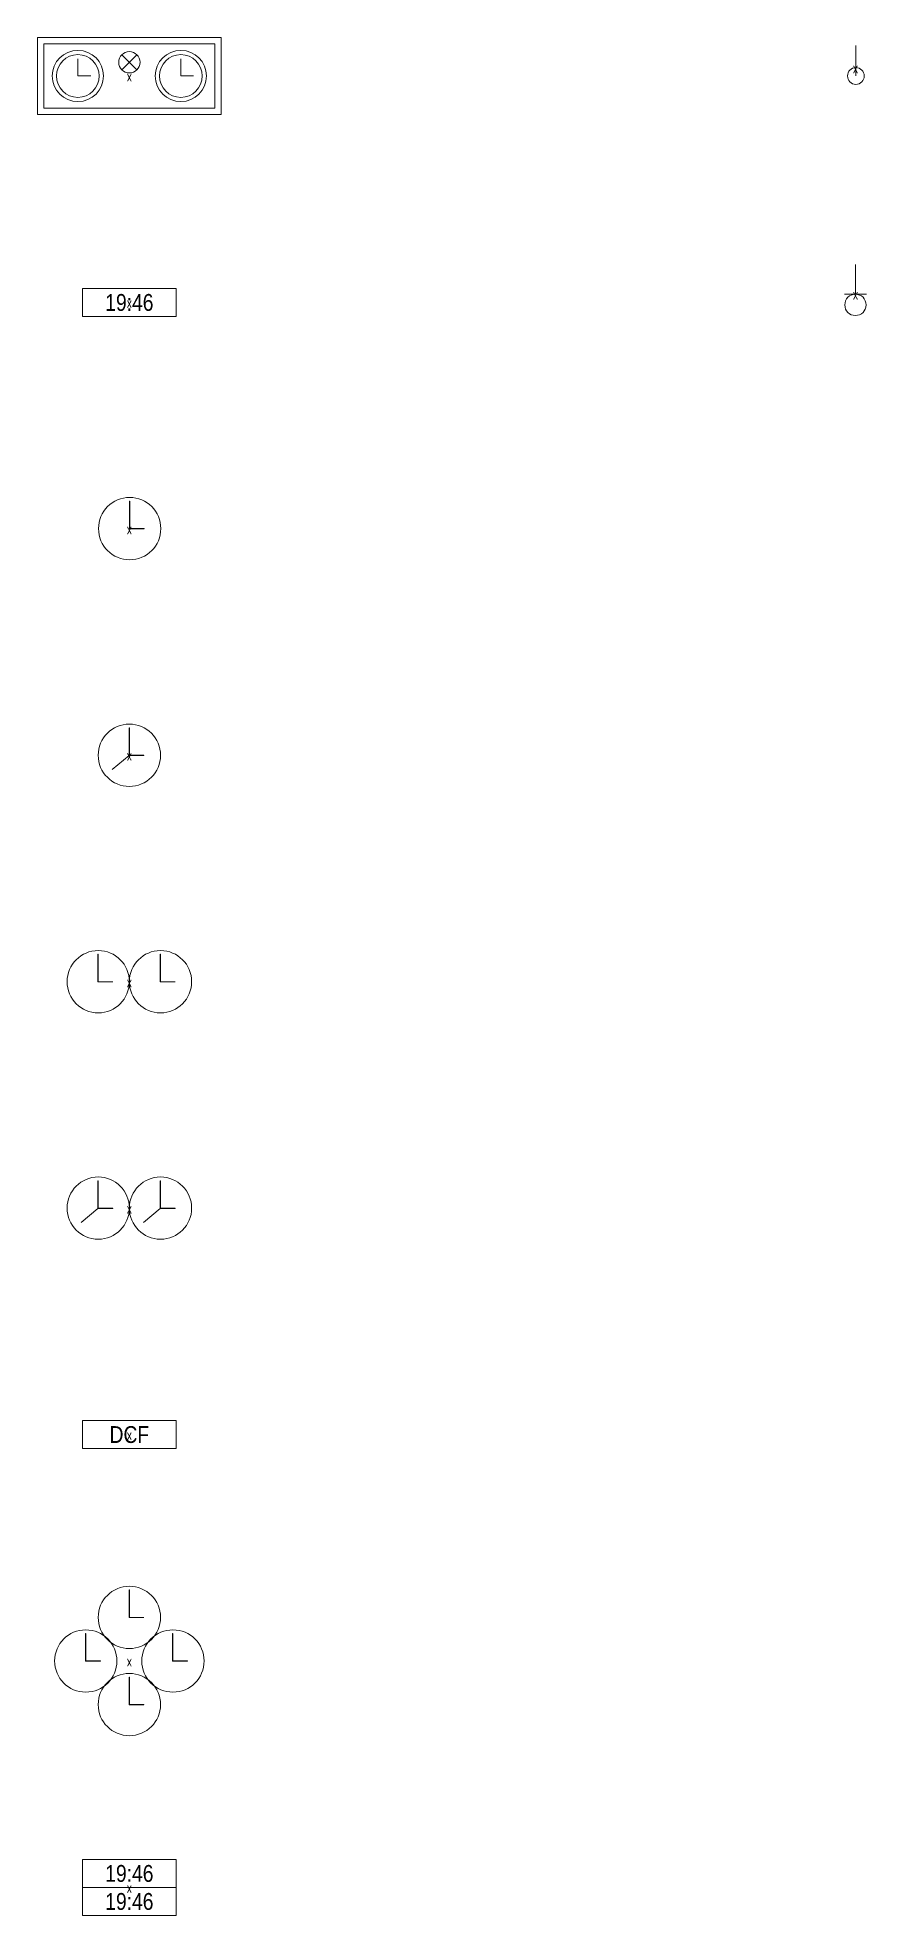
# Model space of a CAD drawing. Header units: metres. Extents: x -162 to 83385, y -62392 to -1971.
# Drawn here: x 78811 to 82536, y -30400 to -21958 of the extents above; entities that cross this region are included whole.
import ezdxf
from ezdxf.enums import TextEntityAlignment as Align

# ---------------------------------------------------------------- set-up
doc = ezdxf.new("R2010")
doc.units = ezdxf.units.M
doc.header["$LTSCALE"] = 0.5
for name, color, linetype, lineweight in [('ELIN_Attribut_01_Produkt_ID', 7, 'Continuous', 0), ('ELIN_Attribut_02_Stromkreis', 7, 'Continuous', 0), ('ELIN_Attribut_03_Verteilerbereich', 7, 'Continuous', 0), ('ELIN_Attribut_04_Montagehoehe', 7, 'Continuous', 0), ('ELIN_Attribut_05_Montageart', 7, 'Continuous', 0), ('ELIN_Attribut_06_Tuernummer', 7, 'Continuous', 0), ('ELIN_Attribut_07_Bemerkung', 7, 'Continuous', 0), ('ELIN_Attribut_08_Adresse', 7, 'Continuous', 0), ('ELIN_Attribut_10_AKZ1', 7, 'Continuous', 0), ('ELIN_Attribut_11_AKZ2', 7, 'Continuous', 0), ('ELIN_Attribut_12_Sonstiges1', 7, 'Continuous', 0), ('ELIN_Attribut_13_Sonstiges2', 7, 'Continuous', 0), ('ELIN_Attribut_14_Bauteil', 7, 'Continuous', 0), ('ELIN_Attribut_15_Ebene', 7, 'Continuous', 0), ('ELIN_Attribut_16_Raumnummer', 7, 'Continuous', 0), ('ELIN_Attribut_17_Raumname', 7, 'Continuous', 0), ('ELIN_Attribut_18_Montageabschnitt', 7, 'Continuous', 0), ('ELIN_Attribut_Basispunkt', 2, 'Continuous', 0), ('ELIN_Attribute_GEMOS', 11, 'Continuous', 0), ('ELIN_SWS_WA_Auslass', 7, 'Continuous', 0), ('ELIN_SWS_WA_Leerrohr', 7, 'Continuous', 0), ('ELIN_SWS_WA_Uhren', 7, 'Continuous', 0)]:
    doc.layers.add(name, color=color, linetype=linetype, lineweight=lineweight)
doc.layers.get('0').off()
doc.styles.add('ARIAL_N', font='ARIALN.TTF')
doc.styles.add('ELIN_Attribute', font='isocp.shx', dxfattribs={"width": 0.8})

# ---------------------------------------------------------------- blocks, each defined once
blk = doc.blocks.new('ELIN_SWS_HAUPTUHR_ZENTRALE')
at = {"color": 0}
for p, q in [((-412.6, 172.8), (-412.6, -172.8)), ((-412.6, 172.8), (412.6, 172.8)), ((412.6, 172.8), (412.6, -172.8)), ((-383.8, 144), (-383.8, -144)), ((-383.8, 144), (383.8, 144)), ((-33.9, 27.8), (33.9, 95.7)), ((33.9, 27.8), (-33.9, 95.7)), ((383.8, 144), (383.8, -144)), ((-231.4, 0), (-231.4, 76.8)), ((231.4, 0), (231.4, 76.8)), ((-231.4, 0), (-173.8, 0)), ((231.4, 0), (289, 0)), ((383.8, -144), (-383.8, -144)), ((412.6, -172.8), (-412.6, -172.8))]:
    blk.add_line(p, q, dxfattribs=at)
for centre, radius in [((-231.4, 0), 115.2), ((-231.4, 0), 96), ((0, 61.7), 48), ((231.4, 0), 115.2), ((231.4, 0), 96)]:
    blk.add_circle(centre, radius, dxfattribs=at)
at = {"layer": 'ELIN_Attribut_01_Produkt_ID', "style": 'ELIN_Attribute', "width": 0.8, "flags": 8}
blk.add_attdef('01_PRODUKT_ID', text='', height=150, dxfattribs=at).set_placement((0, -251.3, 0), align=Align.TOP_CENTER)
at = {"layer": 'ELIN_Attribut_02_Stromkreis', "style": 'ELIN_Attribute', "width": 0.8, "flags": 8}
blk.add_attdef('02_STROMKREIS', text='', height=150, dxfattribs=at).set_placement((0, 241.1, 0), align=Align.CENTER)
at = {"layer": 'ELIN_Attribut_03_Verteilerbereich', "style": 'ELIN_Attribute', "width": 0.8, "flags": 8}
blk.add_attdef('03_VERTEILERBEREICH', (198.4, -672.7, 0), '', height=125, dxfattribs=at)
at = {"layer": 'ELIN_Attribut_04_Montagehoehe', "style": 'ELIN_Attribute', "width": 0.8, "flags": 8}
blk.add_attdef('04_MONTAGEHOEHE', text='', height=125, dxfattribs=at).set_placement((-524.2, -54.7, 0), align=Align.RIGHT)
at = {"layer": 'ELIN_Attribut_05_Montageart', "style": 'ELIN_Attribute', "width": 0.8, "flags": 8}
blk.add_attdef('05_MONTAGEART', (541, -54.7, 0), '', height=125, dxfattribs=at)
at = {"layer": 'ELIN_Attribut_06_Tuernummer', "style": 'ELIN_Attribute', "width": 0.8, "flags": 8}
blk.add_attdef('06_TUERNUMMER', text='', height=125, dxfattribs=at).set_placement((-524.6, -254.7, 0), align=Align.RIGHT)
at = {"layer": 'ELIN_Attribut_07_Bemerkung', "style": 'ELIN_Attribute', "width": 0.8, "flags": 8}
blk.add_attdef('07_BEMERKUNG', (198.4, -844.5, 0), '', height=125, dxfattribs=at)
at = {"layer": 'ELIN_Attribut_08_Adresse', "style": 'ELIN_Attribute', "width": 0.8, "flags": 8}
blk.add_attdef('08_ADRESSE', (198.4, -1100.6, 0), '', height=125, dxfattribs=at)
at = {"layer": 'ELIN_Attribut_10_AKZ1', "style": 'ELIN_Attribute', "width": 0.8, "flags": 8}
blk.add_attdef('10_AKZ1', (195.8, -1466.6, 0), '', height=125, dxfattribs=at)
at = {"layer": 'ELIN_Attribut_11_AKZ2', "style": 'ELIN_Attribute', "width": 0.8, "flags": 8}
blk.add_attdef('11_AKZ2', (195.8, -1622.9, 0), '', height=125, dxfattribs=at)
at = {"layer": 'ELIN_Attribut_12_Sonstiges1', "style": 'ELIN_Attribute', "width": 0.8, "flags": 8}
blk.add_attdef('12_SONSTIGES1', (198.4, -2000.7, 0), '', height=125, dxfattribs=at)
at = {"layer": 'ELIN_Attribut_13_Sonstiges2', "style": 'ELIN_Attribute', "width": 0.8, "flags": 8}
blk.add_attdef('13_SONSTIGES2', (198.4, -2151.6, 0), '', height=125, dxfattribs=at)
at = {"layer": 'ELIN_Attribut_14_Bauteil', "style": 'ELIN_Attribute', "width": 0.8, "flags": 8}
blk.add_attdef('14_BAUTEIL', (198.4, -2971.1, 0), '', height=125, dxfattribs=at)
at = {"layer": 'ELIN_Attribut_15_Ebene', "style": 'ELIN_Attribute', "width": 0.8, "flags": 8}
blk.add_attdef('15_EBENE', (198.4, -3118.3, 0), '', height=125, dxfattribs=at)
at = {"layer": 'ELIN_Attribut_16_Raumnummer', "style": 'ELIN_Attribute', "width": 0.8, "flags": 8}
blk.add_attdef('16_RAUMNUMMER', (198.4, -3312.6, 0), '', height=125, dxfattribs=at)
at = {"layer": 'ELIN_Attribut_17_Raumname', "style": 'ELIN_Attribute', "width": 0.8, "flags": 8}
blk.add_attdef('17_RAUMNAME', (198.4, -3469.1, 0), '', height=125, dxfattribs=at)
at = {"layer": 'ELIN_Attribut_18_Montageabschnitt', "style": 'ELIN_Attribute', "width": 0.8, "flags": 8}
blk.add_attdef('18_MONTAGEABSCHNITT', (198.4, -3670.1, 0), '', height=125, dxfattribs=at)
at = {"layer": 'ELIN_Attribut_Basispunkt', "style": 'ELIN_Attribute', "width": 0.8, "flags": 8}
blk.add_attdef('Basispunkt', text='', height=50, dxfattribs=at).set_placement((0, 0), align=Align.MIDDLE)
at = {"layer": 'ELIN_Attribute_GEMOS', "style": 'ELIN_Attribute', "width": 0.6, "flags": 8}
for tag, p in [('G01_PRO02ID', (1761.2, 183.6)), ('G02_BEZEICHNUNG', (1761.2, -14.6, 0)), ('G03_DESCRIPTION', (1761.2, -204.4, 0)), ('G04_GEMOS-SYMBOL', (1764.5, -404.4, 0)), ('G05_GEMOS-TYP', (1764.5, -604.4, 0)), ('G06_ORTSKENNUNG', (1761.2, -804.4, 0)), ('G08_FREI1', (1761.2, -1004.4, 0)), ('G08_FREI2', (1761.2, -1204.4, 0))]:
    blk.add_attdef(tag, p, '', height=125, dxfattribs=at)
blk = doc.blocks.new('ELIN_SWS_DIGITALUHR')
at = {"color": 0}
for p, q in [((210, 63), (-210, 63)), ((-210, 63), (-210, -63)), ((210, -63), (210, 63)), ((-210, -63), (210, -63))]:
    blk.add_line(p, q, dxfattribs=at)
at = {"color": 0, "style": 'ARIAL_N'}
blk.add_text('19:46', height=75.6, dxfattribs=at).set_placement((0, 0), align=Align.MIDDLE)
at = {"layer": 'ELIN_Attribut_01_Produkt_ID', "style": 'ELIN_Attribute', "width": 0.8, "flags": 8}
blk.add_attdef('01_PRODUKT_ID', text='', height=150, dxfattribs=at).set_placement((0, -169.5, 0), align=Align.TOP_CENTER)
at = {"layer": 'ELIN_Attribut_02_Stromkreis', "style": 'ELIN_Attribute', "width": 0.8, "flags": 8}
blk.add_attdef('02_STROMKREIS', text='', height=150, dxfattribs=at).set_placement((0, 150, 0), align=Align.CENTER)
at = {"layer": 'ELIN_Attribut_03_Verteilerbereich', "style": 'ELIN_Attribute', "width": 0.8, "flags": 8}
blk.add_attdef('03_VERTEILERBEREICH', (198.4, -672.7, 0), '', height=125, dxfattribs=at)
at = {"layer": 'ELIN_Attribut_04_Montagehoehe', "style": 'ELIN_Attribute', "width": 0.8, "flags": 8}
blk.add_attdef('04_MONTAGEHOEHE', text='', height=125, dxfattribs=at).set_placement((-424.5, -54.7, 0), align=Align.RIGHT)
at = {"layer": 'ELIN_Attribut_05_Montageart', "style": 'ELIN_Attribute', "width": 0.8, "flags": 8}
blk.add_attdef('05_MONTAGEART', (400.3, -54.7, 0), '', height=125, dxfattribs=at)
at = {"layer": 'ELIN_Attribut_06_Tuernummer', "style": 'ELIN_Attribute', "width": 0.8, "flags": 8}
blk.add_attdef('06_TUERNUMMER', text='', height=125, dxfattribs=at).set_placement((-424.9, -254.7, 0), align=Align.RIGHT)
at = {"layer": 'ELIN_Attribut_07_Bemerkung', "style": 'ELIN_Attribute', "width": 0.8, "flags": 8}
blk.add_attdef('07_BEMERKUNG', (198.4, -844.5, 0), '', height=125, dxfattribs=at)
at = {"layer": 'ELIN_Attribut_08_Adresse', "style": 'ELIN_Attribute', "width": 0.8, "flags": 8}
blk.add_attdef('08_ADRESSE', (198.4, -1100.6, 0), '', height=125, dxfattribs=at)
at = {"layer": 'ELIN_Attribut_10_AKZ1', "style": 'ELIN_Attribute', "width": 0.8, "flags": 8}
blk.add_attdef('10_AKZ1', (195.8, -1466.6, 0), '', height=125, dxfattribs=at)
at = {"layer": 'ELIN_Attribut_11_AKZ2', "style": 'ELIN_Attribute', "width": 0.8, "flags": 8}
blk.add_attdef('11_AKZ2', (195.8, -1622.9, 0), '', height=125, dxfattribs=at)
at = {"layer": 'ELIN_Attribut_12_Sonstiges1', "style": 'ELIN_Attribute', "width": 0.8, "flags": 8}
blk.add_attdef('12_SONSTIGES1', (198.4, -2000.7, 0), '', height=125, dxfattribs=at)
at = {"layer": 'ELIN_Attribut_13_Sonstiges2', "style": 'ELIN_Attribute', "width": 0.8, "flags": 8}
blk.add_attdef('13_SONSTIGES2', (198.4, -2151.6, 0), '', height=125, dxfattribs=at)
at = {"layer": 'ELIN_Attribut_14_Bauteil', "style": 'ELIN_Attribute', "width": 0.8, "flags": 8}
blk.add_attdef('14_BAUTEIL', (198.4, -2971.1, 0), '', height=125, dxfattribs=at)
at = {"layer": 'ELIN_Attribut_15_Ebene', "style": 'ELIN_Attribute', "width": 0.8, "flags": 8}
blk.add_attdef('15_EBENE', (198.4, -3118.3, 0), '', height=125, dxfattribs=at)
at = {"layer": 'ELIN_Attribut_16_Raumnummer', "style": 'ELIN_Attribute', "width": 0.8, "flags": 8}
blk.add_attdef('16_RAUMNUMMER', (198.4, -3312.6, 0), '', height=125, dxfattribs=at)
at = {"layer": 'ELIN_Attribut_17_Raumname', "style": 'ELIN_Attribute', "width": 0.8, "flags": 8}
blk.add_attdef('17_RAUMNAME', (198.4, -3469.1, 0), '', height=125, dxfattribs=at)
at = {"layer": 'ELIN_Attribut_18_Montageabschnitt', "style": 'ELIN_Attribute', "width": 0.8, "flags": 8}
blk.add_attdef('18_MONTAGEABSCHNITT', (198.4, -3670.1, 0), '', height=125, dxfattribs=at)
at = {"layer": 'ELIN_Attribut_Basispunkt', "style": 'ELIN_Attribute', "width": 0.8, "flags": 8}
blk.add_attdef('Basispunkt', text='', height=50, dxfattribs=at).set_placement((0, 0), align=Align.MIDDLE)
at = {"layer": 'ELIN_Attribute_GEMOS', "style": 'ELIN_Attribute', "width": 0.6, "flags": 8}
for tag, p in [('G01_PRO02ID', (1620.5, 183.6)), ('G02_BEZEICHNUNG', (1620.5, -14.6, 0)), ('G03_DESCRIPTION', (1620.5, -204.4, 0)), ('G04_GEMOS-SYMBOL', (1623.8, -404.4, 0)), ('G05_GEMOS-TYP', (1623.8, -604.4, 0)), ('G06_ORTSKENNUNG', (1620.5, -804.4, 0)), ('G08_FREI1', (1620.5, -1004.4, 0)), ('G08_FREI2', (1620.5, -1204.4, 0))]:
    blk.add_attdef(tag, p, '', height=125, dxfattribs=at)
blk = doc.blocks.new('ELIN_SWS_ANALOGUHR')
blk.add_hatch(color=0).paths.add_polyline_path([(1.4, 124.2), (1.4, 1), (67.2, 1), (67.2, 0), (0, 0), (0, 124.2)])
at = {"color": 0}
for p, q in [((0, 124.2), (1.4, 124.2)), ((0, 0), (0, 124.2)), ((1.4, 124.2), (1.4, 1)), ((67.2, 0), (0, 0)), ((1.4, 1), (67.2, 1)), ((67.2, 1), (67.2, 0))]:
    blk.add_line(p, q, dxfattribs=at)
blk.add_circle((1.4, 1), 140, dxfattribs=at)
at = {"layer": 'ELIN_Attribut_01_Produkt_ID', "style": 'ELIN_Attribute', "width": 0.8, "flags": 8}
blk.add_attdef('01_PRODUKT_ID', text='', height=150, dxfattribs=at).set_placement((0, -221.8, 0), align=Align.TOP_CENTER)
at = {"layer": 'ELIN_Attribut_02_Stromkreis', "style": 'ELIN_Attribute', "width": 0.8, "flags": 8}
blk.add_attdef('02_STROMKREIS', text='', height=150, dxfattribs=at).set_placement((0, 199.9, 0), align=Align.CENTER)
at = {"layer": 'ELIN_Attribut_03_Verteilerbereich', "style": 'ELIN_Attribute', "width": 0.8, "flags": 8}
blk.add_attdef('03_VERTEILERBEREICH', (198.4, -672.7, 0), '', height=125, dxfattribs=at)
at = {"layer": 'ELIN_Attribut_04_Montagehoehe', "style": 'ELIN_Attribute', "width": 0.8, "flags": 8}
blk.add_attdef('04_MONTAGEHOEHE', text='', height=125, dxfattribs=at).set_placement((-424.5, -54.7, 0), align=Align.RIGHT)
at = {"layer": 'ELIN_Attribut_05_Montageart', "style": 'ELIN_Attribute', "width": 0.8, "flags": 8}
blk.add_attdef('05_MONTAGEART', (400.3, -54.7, 0), '', height=125, dxfattribs=at)
at = {"layer": 'ELIN_Attribut_06_Tuernummer', "style": 'ELIN_Attribute', "width": 0.8, "flags": 8}
blk.add_attdef('06_TUERNUMMER', text='', height=125, dxfattribs=at).set_placement((-424.9, -254.7, 0), align=Align.RIGHT)
at = {"layer": 'ELIN_Attribut_07_Bemerkung', "style": 'ELIN_Attribute', "width": 0.8, "flags": 8}
blk.add_attdef('07_BEMERKUNG', (198.4, -844.5, 0), '', height=125, dxfattribs=at)
at = {"layer": 'ELIN_Attribut_08_Adresse', "style": 'ELIN_Attribute', "width": 0.8, "flags": 8}
blk.add_attdef('08_ADRESSE', (198.4, -1100.6, 0), '', height=125, dxfattribs=at)
at = {"layer": 'ELIN_Attribut_10_AKZ1', "style": 'ELIN_Attribute', "width": 0.8, "flags": 8}
blk.add_attdef('10_AKZ1', (195.8, -1466.6, 0), '', height=125, dxfattribs=at)
at = {"layer": 'ELIN_Attribut_11_AKZ2', "style": 'ELIN_Attribute', "width": 0.8, "flags": 8}
blk.add_attdef('11_AKZ2', (195.8, -1622.9, 0), '', height=125, dxfattribs=at)
at = {"layer": 'ELIN_Attribut_12_Sonstiges1', "style": 'ELIN_Attribute', "width": 0.8, "flags": 8}
blk.add_attdef('12_SONSTIGES1', (198.4, -2000.7, 0), '', height=125, dxfattribs=at)
at = {"layer": 'ELIN_Attribut_13_Sonstiges2', "style": 'ELIN_Attribute', "width": 0.8, "flags": 8}
blk.add_attdef('13_SONSTIGES2', (198.4, -2151.6, 0), '', height=125, dxfattribs=at)
at = {"layer": 'ELIN_Attribut_14_Bauteil', "style": 'ELIN_Attribute', "width": 0.8, "flags": 8}
blk.add_attdef('14_BAUTEIL', (198.4, -2971.1, 0), '', height=125, dxfattribs=at)
at = {"layer": 'ELIN_Attribut_15_Ebene', "style": 'ELIN_Attribute', "width": 0.8, "flags": 8}
blk.add_attdef('15_EBENE', (198.4, -3118.3, 0), '', height=125, dxfattribs=at)
at = {"layer": 'ELIN_Attribut_16_Raumnummer', "style": 'ELIN_Attribute', "width": 0.8, "flags": 8}
blk.add_attdef('16_RAUMNUMMER', (198.4, -3312.6, 0), '', height=125, dxfattribs=at)
at = {"layer": 'ELIN_Attribut_17_Raumname', "style": 'ELIN_Attribute', "width": 0.8, "flags": 8}
blk.add_attdef('17_RAUMNAME', (198.4, -3469.1, 0), '', height=125, dxfattribs=at)
at = {"layer": 'ELIN_Attribut_18_Montageabschnitt', "style": 'ELIN_Attribute', "width": 0.8, "flags": 8}
blk.add_attdef('18_MONTAGEABSCHNITT', (198.4, -3670.1, 0), '', height=125, dxfattribs=at)
at = {"layer": 'ELIN_Attribut_Basispunkt', "style": 'ELIN_Attribute', "width": 0.8, "flags": 8}
blk.add_attdef('Basispunkt', text='', height=50, dxfattribs=at).set_placement((0, 0), align=Align.MIDDLE)
at = {"layer": 'ELIN_Attribute_GEMOS', "style": 'ELIN_Attribute', "width": 0.6, "flags": 8}
for tag, p in [('G01_PRO02ID', (1620.5, 183.6)), ('G02_BEZEICHNUNG', (1620.5, -14.6, 0)), ('G03_DESCRIPTION', (1620.5, -204.4, 0)), ('G04_GEMOS-SYMBOL', (1623.8, -404.4, 0)), ('G05_GEMOS-TYP', (1623.8, -604.4, 0)), ('G06_ORTSKENNUNG', (1620.5, -804.4, 0)), ('G08_FREI1', (1620.5, -1004.4, 0)), ('G08_FREI2', (1620.5, -1204.4, 0))]:
    blk.add_attdef(tag, p, '', height=125, dxfattribs=at)
blk = doc.blocks.new('ELIN_SWS_ANALOGUHR_SEK')
blk.add_hatch(color=0).paths.add_polyline_path([(65.8, -1), (-1.4, -1), (-1.4, 123.2), (0, 123.2), (0, 0), (65.8, 0)])
at = {"color": 0}
for p, q in [((-1.4, 123.2), (0, 123.2)), ((-1.4, -1), (-1.4, 123.2)), ((0, 123.2), (0, 0)), ((0, 0), (65.8, 0)), ((65.8, 0), (65.8, -1)), ((-1.4, -1), (-76.6, -64.1)), ((65.8, -1), (-1.4, -1))]:
    blk.add_line(p, q, dxfattribs=at)
blk.add_circle((0, 0), 140, dxfattribs=at)
at = {"layer": 'ELIN_Attribut_01_Produkt_ID', "style": 'ELIN_Attribute', "width": 0.8, "flags": 8}
blk.add_attdef('01_PRODUKT_ID', text='', height=150, dxfattribs=at).set_placement((0, -169.5, 0), align=Align.TOP_CENTER)
at = {"layer": 'ELIN_Attribut_02_Stromkreis', "style": 'ELIN_Attribute', "width": 0.8, "flags": 8}
blk.add_attdef('02_STROMKREIS', text='', height=150, dxfattribs=at).set_placement((0, 188.3, 0), align=Align.CENTER)
at = {"layer": 'ELIN_Attribut_03_Verteilerbereich', "style": 'ELIN_Attribute', "width": 0.8, "flags": 8}
blk.add_attdef('03_VERTEILERBEREICH', (198.4, -672.7, 0), '', height=125, dxfattribs=at)
at = {"layer": 'ELIN_Attribut_04_Montagehoehe', "style": 'ELIN_Attribute', "width": 0.8, "flags": 8}
blk.add_attdef('04_MONTAGEHOEHE', text='', height=125, dxfattribs=at).set_placement((-424.5, -54.7, 0), align=Align.RIGHT)
at = {"layer": 'ELIN_Attribut_05_Montageart', "style": 'ELIN_Attribute', "width": 0.8, "flags": 8}
blk.add_attdef('05_MONTAGEART', (400.3, -54.7, 0), '', height=125, dxfattribs=at)
at = {"layer": 'ELIN_Attribut_06_Tuernummer', "style": 'ELIN_Attribute', "width": 0.8, "flags": 8}
blk.add_attdef('06_TUERNUMMER', text='', height=125, dxfattribs=at).set_placement((-424.9, -254.7, 0), align=Align.RIGHT)
at = {"layer": 'ELIN_Attribut_07_Bemerkung', "style": 'ELIN_Attribute', "width": 0.8, "flags": 8}
blk.add_attdef('07_BEMERKUNG', (198.4, -844.5, 0), '', height=125, dxfattribs=at)
at = {"layer": 'ELIN_Attribut_08_Adresse', "style": 'ELIN_Attribute', "width": 0.8, "flags": 8}
blk.add_attdef('08_ADRESSE', (198.4, -1100.6, 0), '', height=125, dxfattribs=at)
at = {"layer": 'ELIN_Attribut_10_AKZ1', "style": 'ELIN_Attribute', "width": 0.8, "flags": 8}
blk.add_attdef('10_AKZ1', (195.8, -1466.6, 0), '', height=125, dxfattribs=at)
at = {"layer": 'ELIN_Attribut_11_AKZ2', "style": 'ELIN_Attribute', "width": 0.8, "flags": 8}
blk.add_attdef('11_AKZ2', (195.8, -1622.9, 0), '', height=125, dxfattribs=at)
at = {"layer": 'ELIN_Attribut_12_Sonstiges1', "style": 'ELIN_Attribute', "width": 0.8, "flags": 8}
blk.add_attdef('12_SONSTIGES1', (198.4, -2000.7, 0), '', height=125, dxfattribs=at)
at = {"layer": 'ELIN_Attribut_13_Sonstiges2', "style": 'ELIN_Attribute', "width": 0.8, "flags": 8}
blk.add_attdef('13_SONSTIGES2', (198.4, -2151.6, 0), '', height=125, dxfattribs=at)
at = {"layer": 'ELIN_Attribut_14_Bauteil', "style": 'ELIN_Attribute', "width": 0.8, "flags": 8}
blk.add_attdef('14_BAUTEIL', (198.4, -2971.1, 0), '', height=125, dxfattribs=at)
at = {"layer": 'ELIN_Attribut_15_Ebene', "style": 'ELIN_Attribute', "width": 0.8, "flags": 8}
blk.add_attdef('15_EBENE', (198.4, -3118.3, 0), '', height=125, dxfattribs=at)
at = {"layer": 'ELIN_Attribut_16_Raumnummer', "style": 'ELIN_Attribute', "width": 0.8, "flags": 8}
blk.add_attdef('16_RAUMNUMMER', (198.4, -3312.6, 0), '', height=125, dxfattribs=at)
at = {"layer": 'ELIN_Attribut_17_Raumname', "style": 'ELIN_Attribute', "width": 0.8, "flags": 8}
blk.add_attdef('17_RAUMNAME', (198.4, -3469.1, 0), '', height=125, dxfattribs=at)
at = {"layer": 'ELIN_Attribut_18_Montageabschnitt', "style": 'ELIN_Attribute', "width": 0.8, "flags": 8}
blk.add_attdef('18_MONTAGEABSCHNITT', (198.4, -3670.1, 0), '', height=125, dxfattribs=at)
at = {"layer": 'ELIN_Attribut_Basispunkt', "style": 'ELIN_Attribute', "width": 0.8, "flags": 8}
blk.add_attdef('Basispunkt', text='', height=50, dxfattribs=at).set_placement((0, 0), align=Align.MIDDLE)
at = {"layer": 'ELIN_Attribute_GEMOS', "style": 'ELIN_Attribute', "width": 0.6, "flags": 8}
for tag, p in [('G01_PRO02ID', (1620.5, 183.6)), ('G02_BEZEICHNUNG', (1620.5, -14.6, 0)), ('G03_DESCRIPTION', (1620.5, -204.4, 0)), ('G04_GEMOS-SYMBOL', (1623.8, -404.4, 0)), ('G05_GEMOS-TYP', (1623.8, -604.4, 0)), ('G06_ORTSKENNUNG', (1620.5, -804.4, 0)), ('G08_FREI1', (1620.5, -1004.4, 0)), ('G08_FREI2', (1620.5, -1204.4, 0))]:
    blk.add_attdef(tag, p, '', height=125, dxfattribs=at)
blk = doc.blocks.new('ELIN_SWS_ANALOGUHR_DOPPELS')
h = blk.add_hatch(color=0)
h.paths.add_polyline_path([(-141.4, -1), (-141.4, 123.2), (-140, 123.2), (-140, 0), (-74.2, 0), (-74.2, -1)])
h.paths.add_polyline_path([(205.8, -1), (138.6, -1), (138.6, 123.2), (140, 123.2), (140, 0), (205.8, 0)])
at = {"color": 0}
for p, q in [((-141.4, 123.2), (-140, 123.2)), ((-141.4, -1), (-141.4, 123.2)), ((-140, 123.2), (-140, 0)), ((138.6, 123.2), (140, 123.2)), ((138.6, -1), (138.6, 123.2)), ((140, 123.2), (140, 0)), ((-140, 0), (-74.2, 0)), ((-74.2, 0), (-74.2, -1)), ((140, 0), (205.8, 0)), ((205.8, 0), (205.8, -1)), ((-74.2, -1), (-141.4, -1)), ((205.8, -1), (138.6, -1))]:
    blk.add_line(p, q, dxfattribs=at)
for centre in [(-140, 0), (140, 0)]:
    blk.add_circle(centre, 140, dxfattribs=at)
at = {"layer": 'ELIN_Attribut_01_Produkt_ID', "style": 'ELIN_Attribute', "width": 0.8, "flags": 8}
blk.add_attdef('01_PRODUKT_ID', text='', height=150, dxfattribs=at).set_placement((0, -169.5, 0), align=Align.TOP_CENTER)
at = {"layer": 'ELIN_Attribut_02_Stromkreis', "style": 'ELIN_Attribute', "width": 0.8, "flags": 8}
blk.add_attdef('02_STROMKREIS', text='', height=150, dxfattribs=at).set_placement((0, 179.8, 0), align=Align.CENTER)
at = {"layer": 'ELIN_Attribut_03_Verteilerbereich', "style": 'ELIN_Attribute', "width": 0.8, "flags": 8}
blk.add_attdef('03_VERTEILERBEREICH', (198.4, -672.7, 0), '', height=125, dxfattribs=at)
at = {"layer": 'ELIN_Attribut_04_Montagehoehe', "style": 'ELIN_Attribute', "width": 0.8, "flags": 8}
blk.add_attdef('04_MONTAGEHOEHE', text='', height=125, dxfattribs=at).set_placement((-424.5, -54.7, 0), align=Align.RIGHT)
at = {"layer": 'ELIN_Attribut_05_Montageart', "style": 'ELIN_Attribute', "width": 0.8, "flags": 8}
blk.add_attdef('05_MONTAGEART', (400.3, -54.7, 0), '', height=125, dxfattribs=at)
at = {"layer": 'ELIN_Attribut_06_Tuernummer', "style": 'ELIN_Attribute', "width": 0.8, "flags": 8}
blk.add_attdef('06_TUERNUMMER', text='', height=125, dxfattribs=at).set_placement((-424.9, -254.7, 0), align=Align.RIGHT)
at = {"layer": 'ELIN_Attribut_07_Bemerkung', "style": 'ELIN_Attribute', "width": 0.8, "flags": 8}
blk.add_attdef('07_BEMERKUNG', (198.4, -844.5, 0), '', height=125, dxfattribs=at)
at = {"layer": 'ELIN_Attribut_08_Adresse', "style": 'ELIN_Attribute', "width": 0.8, "flags": 8}
blk.add_attdef('08_ADRESSE', (198.4, -1100.6, 0), '', height=125, dxfattribs=at)
at = {"layer": 'ELIN_Attribut_10_AKZ1', "style": 'ELIN_Attribute', "width": 0.8, "flags": 8}
blk.add_attdef('10_AKZ1', (195.8, -1466.6, 0), '', height=125, dxfattribs=at)
at = {"layer": 'ELIN_Attribut_11_AKZ2', "style": 'ELIN_Attribute', "width": 0.8, "flags": 8}
blk.add_attdef('11_AKZ2', (195.8, -1622.9, 0), '', height=125, dxfattribs=at)
at = {"layer": 'ELIN_Attribut_12_Sonstiges1', "style": 'ELIN_Attribute', "width": 0.8, "flags": 8}
blk.add_attdef('12_SONSTIGES1', (198.4, -2000.7, 0), '', height=125, dxfattribs=at)
at = {"layer": 'ELIN_Attribut_13_Sonstiges2', "style": 'ELIN_Attribute', "width": 0.8, "flags": 8}
blk.add_attdef('13_SONSTIGES2', (198.4, -2151.6, 0), '', height=125, dxfattribs=at)
at = {"layer": 'ELIN_Attribut_14_Bauteil', "style": 'ELIN_Attribute', "width": 0.8, "flags": 8}
blk.add_attdef('14_BAUTEIL', (198.4, -2971.1, 0), '', height=125, dxfattribs=at)
at = {"layer": 'ELIN_Attribut_15_Ebene', "style": 'ELIN_Attribute', "width": 0.8, "flags": 8}
blk.add_attdef('15_EBENE', (198.4, -3118.3, 0), '', height=125, dxfattribs=at)
at = {"layer": 'ELIN_Attribut_16_Raumnummer', "style": 'ELIN_Attribute', "width": 0.8, "flags": 8}
blk.add_attdef('16_RAUMNUMMER', (198.4, -3312.6, 0), '', height=125, dxfattribs=at)
at = {"layer": 'ELIN_Attribut_17_Raumname', "style": 'ELIN_Attribute', "width": 0.8, "flags": 8}
blk.add_attdef('17_RAUMNAME', (198.4, -3469.1, 0), '', height=125, dxfattribs=at)
at = {"layer": 'ELIN_Attribut_18_Montageabschnitt', "style": 'ELIN_Attribute', "width": 0.8, "flags": 8}
blk.add_attdef('18_MONTAGEABSCHNITT', (198.4, -3670.1, 0), '', height=125, dxfattribs=at)
at = {"layer": 'ELIN_Attribut_Basispunkt', "style": 'ELIN_Attribute', "width": 0.8, "flags": 8}
blk.add_attdef('Basispunkt', text='', height=50, dxfattribs=at).set_placement((0, 0), align=Align.MIDDLE)
at = {"layer": 'ELIN_Attribute_GEMOS', "style": 'ELIN_Attribute', "width": 0.6, "flags": 8}
for tag, p in [('G01_PRO02ID', (1620.5, 183.6)), ('G02_BEZEICHNUNG', (1620.5, -14.6, 0)), ('G03_DESCRIPTION', (1620.5, -204.4, 0)), ('G04_GEMOS-SYMBOL', (1623.8, -404.4, 0)), ('G05_GEMOS-TYP', (1623.8, -604.4, 0)), ('G06_ORTSKENNUNG', (1620.5, -804.4, 0)), ('G08_FREI1', (1620.5, -1004.4, 0)), ('G08_FREI2', (1620.5, -1204.4, 0))]:
    blk.add_attdef(tag, p, '', height=125, dxfattribs=at)
blk = doc.blocks.new('ELIN_SWS_ANALOGUHR_SEK_DOPPELS')
at = {"color": 0}
for p, q in [((-141.4, 123.2), (-140, 123.2)), ((-141.4, -1), (-141.4, 123.2)), ((-140, 123.2), (-140, 0)), ((138.6, 123.2), (140, 123.2)), ((138.6, -1), (138.6, 123.2)), ((140, 123.2), (140, 0)), ((-140, 0), (-74.2, 0)), ((-74.2, 0), (-74.2, -1)), ((140, 0), (205.8, 0)), ((205.8, 0), (205.8, -1)), ((-141.4, -1), (-216.6, -64.1)), ((-74.2, -1), (-141.4, -1)), ((138.6, -1), (63.4, -64.1)), ((205.8, -1), (138.6, -1))]:
    blk.add_line(p, q, dxfattribs=at)
for centre in [(-140, 0), (140, 0)]:
    blk.add_circle(centre, 140, dxfattribs=at)
at = {"layer": 'ELIN_Attribut_01_Produkt_ID', "style": 'ELIN_Attribute', "width": 0.8, "flags": 8}
blk.add_attdef('01_PRODUKT_ID', text='', height=150, dxfattribs=at).set_placement((0, -169.5, 0), align=Align.TOP_CENTER)
at = {"layer": 'ELIN_Attribut_02_Stromkreis', "style": 'ELIN_Attribute', "width": 0.8, "flags": 8}
blk.add_attdef('02_STROMKREIS', text='', height=150, dxfattribs=at).set_placement((0, 188.7, 0), align=Align.CENTER)
at = {"layer": 'ELIN_Attribut_03_Verteilerbereich', "style": 'ELIN_Attribute', "width": 0.8, "flags": 8}
blk.add_attdef('03_VERTEILERBEREICH', (198.4, -672.7, 0), '', height=125, dxfattribs=at)
at = {"layer": 'ELIN_Attribut_04_Montagehoehe', "style": 'ELIN_Attribute', "width": 0.8, "flags": 8}
blk.add_attdef('04_MONTAGEHOEHE', text='', height=125, dxfattribs=at).set_placement((-424.5, -54.7, 0), align=Align.RIGHT)
at = {"layer": 'ELIN_Attribut_05_Montageart', "style": 'ELIN_Attribute', "width": 0.8, "flags": 8}
blk.add_attdef('05_MONTAGEART', (400.3, -54.7, 0), '', height=125, dxfattribs=at)
at = {"layer": 'ELIN_Attribut_06_Tuernummer', "style": 'ELIN_Attribute', "width": 0.8, "flags": 8}
blk.add_attdef('06_TUERNUMMER', text='', height=125, dxfattribs=at).set_placement((-424.9, -254.7, 0), align=Align.RIGHT)
at = {"layer": 'ELIN_Attribut_07_Bemerkung', "style": 'ELIN_Attribute', "width": 0.8, "flags": 8}
blk.add_attdef('07_BEMERKUNG', (198.4, -844.5, 0), '', height=125, dxfattribs=at)
at = {"layer": 'ELIN_Attribut_08_Adresse', "style": 'ELIN_Attribute', "width": 0.8, "flags": 8}
blk.add_attdef('08_ADRESSE', (198.4, -1100.6, 0), '', height=125, dxfattribs=at)
at = {"layer": 'ELIN_Attribut_10_AKZ1', "style": 'ELIN_Attribute', "width": 0.8, "flags": 8}
blk.add_attdef('10_AKZ1', (195.8, -1466.6, 0), '', height=125, dxfattribs=at)
at = {"layer": 'ELIN_Attribut_11_AKZ2', "style": 'ELIN_Attribute', "width": 0.8, "flags": 8}
blk.add_attdef('11_AKZ2', (195.8, -1622.9, 0), '', height=125, dxfattribs=at)
at = {"layer": 'ELIN_Attribut_12_Sonstiges1', "style": 'ELIN_Attribute', "width": 0.8, "flags": 8}
blk.add_attdef('12_SONSTIGES1', (198.4, -2000.7, 0), '', height=125, dxfattribs=at)
at = {"layer": 'ELIN_Attribut_13_Sonstiges2', "style": 'ELIN_Attribute', "width": 0.8, "flags": 8}
blk.add_attdef('13_SONSTIGES2', (198.4, -2151.6, 0), '', height=125, dxfattribs=at)
at = {"layer": 'ELIN_Attribut_14_Bauteil', "style": 'ELIN_Attribute', "width": 0.8, "flags": 8}
blk.add_attdef('14_BAUTEIL', (198.4, -2971.1, 0), '', height=125, dxfattribs=at)
at = {"layer": 'ELIN_Attribut_15_Ebene', "style": 'ELIN_Attribute', "width": 0.8, "flags": 8}
blk.add_attdef('15_EBENE', (198.4, -3118.3, 0), '', height=125, dxfattribs=at)
at = {"layer": 'ELIN_Attribut_16_Raumnummer', "style": 'ELIN_Attribute', "width": 0.8, "flags": 8}
blk.add_attdef('16_RAUMNUMMER', (198.4, -3312.6, 0), '', height=125, dxfattribs=at)
at = {"layer": 'ELIN_Attribut_17_Raumname', "style": 'ELIN_Attribute', "width": 0.8, "flags": 8}
blk.add_attdef('17_RAUMNAME', (198.4, -3469.1, 0), '', height=125, dxfattribs=at)
at = {"layer": 'ELIN_Attribut_18_Montageabschnitt', "style": 'ELIN_Attribute', "width": 0.8, "flags": 8}
blk.add_attdef('18_MONTAGEABSCHNITT', (198.4, -3670.1, 0), '', height=125, dxfattribs=at)
at = {"layer": 'ELIN_Attribut_Basispunkt', "style": 'ELIN_Attribute', "width": 0.8, "flags": 8}
blk.add_attdef('Basispunkt', text='', height=50, dxfattribs=at).set_placement((0, 0), align=Align.MIDDLE)
at = {"layer": 'ELIN_Attribute_GEMOS', "style": 'ELIN_Attribute', "width": 0.6, "flags": 8}
for tag, p in [('G01_PRO02ID', (1620.5, 183.6)), ('G02_BEZEICHNUNG', (1620.5, -14.6, 0)), ('G03_DESCRIPTION', (1620.5, -204.4, 0)), ('G04_GEMOS-SYMBOL', (1623.8, -404.4, 0)), ('G05_GEMOS-TYP', (1623.8, -604.4, 0)), ('G06_ORTSKENNUNG', (1620.5, -804.4, 0)), ('G08_FREI1', (1620.5, -1004.4, 0)), ('G08_FREI2', (1620.5, -1204.4, 0))]:
    blk.add_attdef(tag, p, '', height=125, dxfattribs=at)
blk = doc.blocks.new('ELIN_SWS_DCF_EMPFAENGER')
at = {"color": 0}
for p, q in [((210, 63), (-210, 63)), ((-210, 63), (-210, -63)), ((210, -63), (210, 63)), ((-210, -63), (210, -63))]:
    blk.add_line(p, q, dxfattribs=at)
at = {"color": 0, "style": 'ARIAL_N'}
blk.add_text('DCF', height=75.6, dxfattribs=at).set_placement((0, 0), align=Align.MIDDLE)
at = {"layer": 'ELIN_Attribut_01_Produkt_ID', "style": 'ELIN_Attribute', "width": 0.8, "flags": 8}
blk.add_attdef('01_PRODUKT_ID', text='', height=150, dxfattribs=at).set_placement((0, -169.5, 0), align=Align.TOP_CENTER)
at = {"layer": 'ELIN_Attribut_02_Stromkreis', "style": 'ELIN_Attribute', "width": 0.8, "flags": 8}
blk.add_attdef('02_STROMKREIS', text='', height=150, dxfattribs=at).set_placement((0, 150, 0), align=Align.CENTER)
at = {"layer": 'ELIN_Attribut_03_Verteilerbereich', "style": 'ELIN_Attribute', "width": 0.8, "flags": 8}
blk.add_attdef('03_VERTEILERBEREICH', (198.4, -672.7, 0), '', height=125, dxfattribs=at)
at = {"layer": 'ELIN_Attribut_04_Montagehoehe', "style": 'ELIN_Attribute', "width": 0.8, "flags": 8}
blk.add_attdef('04_MONTAGEHOEHE', text='', height=125, dxfattribs=at).set_placement((-424.5, -54.7, 0), align=Align.RIGHT)
at = {"layer": 'ELIN_Attribut_05_Montageart', "style": 'ELIN_Attribute', "width": 0.8, "flags": 8}
blk.add_attdef('05_MONTAGEART', (400.3, -54.7, 0), '', height=125, dxfattribs=at)
at = {"layer": 'ELIN_Attribut_06_Tuernummer', "style": 'ELIN_Attribute', "width": 0.8, "flags": 8}
blk.add_attdef('06_TUERNUMMER', text='', height=125, dxfattribs=at).set_placement((-424.9, -254.7, 0), align=Align.RIGHT)
at = {"layer": 'ELIN_Attribut_07_Bemerkung', "style": 'ELIN_Attribute', "width": 0.8, "flags": 8}
blk.add_attdef('07_BEMERKUNG', (198.4, -844.5, 0), '', height=125, dxfattribs=at)
at = {"layer": 'ELIN_Attribut_08_Adresse', "style": 'ELIN_Attribute', "width": 0.8, "flags": 8}
blk.add_attdef('08_ADRESSE', (198.4, -1100.6, 0), '', height=125, dxfattribs=at)
at = {"layer": 'ELIN_Attribut_10_AKZ1', "style": 'ELIN_Attribute', "width": 0.8, "flags": 8}
blk.add_attdef('10_AKZ1', (195.8, -1466.6, 0), '', height=125, dxfattribs=at)
at = {"layer": 'ELIN_Attribut_11_AKZ2', "style": 'ELIN_Attribute', "width": 0.8, "flags": 8}
blk.add_attdef('11_AKZ2', (195.8, -1622.9, 0), '', height=125, dxfattribs=at)
at = {"layer": 'ELIN_Attribut_12_Sonstiges1', "style": 'ELIN_Attribute', "width": 0.8, "flags": 8}
blk.add_attdef('12_SONSTIGES1', (198.4, -2000.7, 0), '', height=125, dxfattribs=at)
at = {"layer": 'ELIN_Attribut_13_Sonstiges2', "style": 'ELIN_Attribute', "width": 0.8, "flags": 8}
blk.add_attdef('13_SONSTIGES2', (198.4, -2151.6, 0), '', height=125, dxfattribs=at)
at = {"layer": 'ELIN_Attribut_14_Bauteil', "style": 'ELIN_Attribute', "width": 0.8, "flags": 8}
blk.add_attdef('14_BAUTEIL', (198.4, -2971.1, 0), '', height=125, dxfattribs=at)
at = {"layer": 'ELIN_Attribut_15_Ebene', "style": 'ELIN_Attribute', "width": 0.8, "flags": 8}
blk.add_attdef('15_EBENE', (198.4, -3118.3, 0), '', height=125, dxfattribs=at)
at = {"layer": 'ELIN_Attribut_16_Raumnummer', "style": 'ELIN_Attribute', "width": 0.8, "flags": 8}
blk.add_attdef('16_RAUMNUMMER', (198.4, -3312.6, 0), '', height=125, dxfattribs=at)
at = {"layer": 'ELIN_Attribut_17_Raumname', "style": 'ELIN_Attribute', "width": 0.8, "flags": 8}
blk.add_attdef('17_RAUMNAME', (198.4, -3469.1, 0), '', height=125, dxfattribs=at)
at = {"layer": 'ELIN_Attribut_18_Montageabschnitt', "style": 'ELIN_Attribute', "width": 0.8, "flags": 8}
blk.add_attdef('18_MONTAGEABSCHNITT', (198.4, -3670.1, 0), '', height=125, dxfattribs=at)
at = {"layer": 'ELIN_Attribut_Basispunkt', "style": 'ELIN_Attribute', "width": 0.8, "flags": 8}
blk.add_attdef('Basispunkt', text='', height=50, dxfattribs=at).set_placement((0, 0), align=Align.MIDDLE)
at = {"layer": 'ELIN_Attribute_GEMOS', "style": 'ELIN_Attribute', "width": 0.6, "flags": 8}
for tag, p in [('G01_PRO02ID', (1620.5, 183.6)), ('G02_BEZEICHNUNG', (1620.5, -14.6, 0)), ('G03_DESCRIPTION', (1620.5, -204.4, 0)), ('G04_GEMOS-SYMBOL', (1623.8, -404.4, 0)), ('G05_GEMOS-TYP', (1623.8, -604.4, 0)), ('G06_ORTSKENNUNG', (1620.5, -804.4, 0)), ('G08_FREI1', (1620.5, -1004.4, 0)), ('G08_FREI2', (1620.5, -1204.4, 0))]:
    blk.add_attdef(tag, p, '', height=125, dxfattribs=at)
blk = doc.blocks.new('ELIN_SWS_SAEULENUHR')
h = blk.add_hatch(color=0)
h.paths.add_polyline_path([(-1.4, 195), (-1.4, 319.2), (0, 319.2), (0, 196), (65.8, 196), (65.8, 195)])
h.paths.add_polyline_path([(194.6, -1), (194.6, 123.2), (196, 123.2), (196, 0), (261.8, 0), (261.8, -1)])
h.paths.add_polyline_path([(-1.4, -197), (-1.4, -72.8), (0, -72.8), (0, -196), (65.8, -196), (65.8, -197)])
h.paths.add_polyline_path([(-197.4, -1), (-197.4, 123.2), (-196, 123.2), (-196, 0), (-130.2, 0), (-130.2, -1)])
at = {"color": 0}
for p, q in [((-1.4, 319.2), (0, 319.2)), ((-1.4, 195), (-1.4, 319.2)), ((0, 319.2), (0, 196)), ((65.8, 195), (-1.4, 195)), ((0, 196), (65.8, 196)), ((65.8, 196), (65.8, 195)), ((-197.4, 123.2), (-196, 123.2)), ((-197.4, -1), (-197.4, 123.2)), ((-196, 123.2), (-196, 0)), ((194.6, 123.2), (196, 123.2)), ((194.6, -1), (194.6, 123.2)), ((196, 123.2), (196, 0)), ((-196, 0), (-130.2, 0)), ((-130.2, 0), (-130.2, -1)), ((196, 0), (261.8, 0)), ((261.8, 0), (261.8, -1)), ((-130.2, -1), (-197.4, -1)), ((-1.4, -72.8), (0, -72.8)), ((-1.4, -197), (-1.4, -72.8)), ((0, -72.8), (0, -196)), ((261.8, -1), (194.6, -1)), ((65.8, -197), (-1.4, -197)), ((0, -196), (65.8, -196)), ((65.8, -196), (65.8, -197))]:
    blk.add_line(p, q, dxfattribs=at)
for centre in [(0, 196), (-196, 0), (196, 0), (0, -196)]:
    blk.add_circle(centre, 140, dxfattribs=at)
at = {"layer": 'ELIN_Attribut_01_Produkt_ID', "style": 'ELIN_Attribute', "width": 0.8, "flags": 8}
blk.add_attdef('01_PRODUKT_ID', text='', height=150, dxfattribs=at).set_placement((0, -419.6, 0), align=Align.TOP_CENTER)
at = {"layer": 'ELIN_Attribut_02_Stromkreis', "style": 'ELIN_Attribute', "width": 0.8, "flags": 8}
blk.add_attdef('02_STROMKREIS', text='', height=150, dxfattribs=at).set_placement((0, 413.1, 0), align=Align.CENTER)
at = {"layer": 'ELIN_Attribut_03_Verteilerbereich', "style": 'ELIN_Attribute', "width": 0.8, "flags": 8}
blk.add_attdef('03_VERTEILERBEREICH', (198.4, -922.8, 0), '', height=125, dxfattribs=at)
at = {"layer": 'ELIN_Attribut_04_Montagehoehe', "style": 'ELIN_Attribute', "width": 0.8, "flags": 8}
blk.add_attdef('04_MONTAGEHOEHE', text='', height=125, dxfattribs=at).set_placement((-424.5, -54.7, 0), align=Align.RIGHT)
at = {"layer": 'ELIN_Attribut_05_Montageart', "style": 'ELIN_Attribute', "width": 0.8, "flags": 8}
blk.add_attdef('05_MONTAGEART', (400.3, -54.7, 0), '', height=125, dxfattribs=at)
at = {"layer": 'ELIN_Attribut_06_Tuernummer', "style": 'ELIN_Attribute', "width": 0.8, "flags": 8}
blk.add_attdef('06_TUERNUMMER', text='', height=125, dxfattribs=at).set_placement((-424.9, -254.7, 0), align=Align.RIGHT)
at = {"layer": 'ELIN_Attribut_07_Bemerkung', "style": 'ELIN_Attribute', "width": 0.8, "flags": 8}
blk.add_attdef('07_BEMERKUNG', (198.4, -1094.7, 0), '', height=125, dxfattribs=at)
at = {"layer": 'ELIN_Attribut_08_Adresse', "style": 'ELIN_Attribute', "width": 0.8, "flags": 8}
blk.add_attdef('08_ADRESSE', (198.4, -1350.7, 0), '', height=125, dxfattribs=at)
at = {"layer": 'ELIN_Attribut_10_AKZ1', "style": 'ELIN_Attribute', "width": 0.8, "flags": 8}
blk.add_attdef('10_AKZ1', (195.8, -1716.8, 0), '', height=125, dxfattribs=at)
at = {"layer": 'ELIN_Attribut_11_AKZ2', "style": 'ELIN_Attribute', "width": 0.8, "flags": 8}
blk.add_attdef('11_AKZ2', (195.8, -1873.1, 0), '', height=125, dxfattribs=at)
at = {"layer": 'ELIN_Attribut_12_Sonstiges1', "style": 'ELIN_Attribute', "width": 0.8, "flags": 8}
blk.add_attdef('12_SONSTIGES1', (198.4, -2250.8, 0), '', height=125, dxfattribs=at)
at = {"layer": 'ELIN_Attribut_13_Sonstiges2', "style": 'ELIN_Attribute', "width": 0.8, "flags": 8}
blk.add_attdef('13_SONSTIGES2', (198.4, -2401.7, 0), '', height=125, dxfattribs=at)
at = {"layer": 'ELIN_Attribut_14_Bauteil', "style": 'ELIN_Attribute', "width": 0.8, "flags": 8}
blk.add_attdef('14_BAUTEIL', (198.4, -3221.2, 0), '', height=125, dxfattribs=at)
at = {"layer": 'ELIN_Attribut_15_Ebene', "style": 'ELIN_Attribute', "width": 0.8, "flags": 8}
blk.add_attdef('15_EBENE', (198.4, -3368.4, 0), '', height=125, dxfattribs=at)
at = {"layer": 'ELIN_Attribut_16_Raumnummer', "style": 'ELIN_Attribute', "width": 0.8, "flags": 8}
blk.add_attdef('16_RAUMNUMMER', (198.4, -3562.7, 0), '', height=125, dxfattribs=at)
at = {"layer": 'ELIN_Attribut_17_Raumname', "style": 'ELIN_Attribute', "width": 0.8, "flags": 8}
blk.add_attdef('17_RAUMNAME', (198.4, -3719.2, 0), '', height=125, dxfattribs=at)
at = {"layer": 'ELIN_Attribut_18_Montageabschnitt', "style": 'ELIN_Attribute', "width": 0.8, "flags": 8}
blk.add_attdef('18_MONTAGEABSCHNITT', (198.4, -3920.2, 0), '', height=125, dxfattribs=at)
at = {"layer": 'ELIN_Attribut_Basispunkt', "style": 'ELIN_Attribute', "width": 0.8, "flags": 8}
blk.add_attdef('Basispunkt', text='', height=50, dxfattribs=at).set_placement((0, 0), align=Align.MIDDLE)
at = {"layer": 'ELIN_Attribute_GEMOS', "style": 'ELIN_Attribute', "width": 0.6, "flags": 8}
for tag, p in [('G01_PRO02ID', (1620.5, 183.6)), ('G02_BEZEICHNUNG', (1620.5, -14.6, 0)), ('G03_DESCRIPTION', (1620.5, -204.4, 0)), ('G04_GEMOS-SYMBOL', (1623.8, -404.4, 0)), ('G05_GEMOS-TYP', (1623.8, -604.4, 0)), ('G06_ORTSKENNUNG', (1620.5, -804.4, 0)), ('G08_FREI1', (1620.5, -1004.4, 0)), ('G08_FREI2', (1620.5, -1204.4, 0))]:
    blk.add_attdef(tag, p, '', height=125, dxfattribs=at)
blk = doc.blocks.new('ELIN_SWS_DIGITALUHR_DOPPELS')
at = {"color": 0}
for p, q in [((210, 126), (-210, 126)), ((-210, 126), (-210, 0)), ((210, 0), (210, 126)), ((210, 0), (-210, 0)), ((-210, 0), (-210, -126)), ((-210, 0), (210, 0)), ((210, -126), (210, 0)), ((-210, -126), (210, -126))]:
    blk.add_line(p, q, dxfattribs=at)
at = {"color": 0, "style": 'ARIAL_N'}
for p in [(0, 63), (0, -63)]:
    blk.add_text('19:46', height=75.6, dxfattribs=at).set_placement(p, align=Align.MIDDLE)
at = {"layer": 'ELIN_Attribut_01_Produkt_ID', "style": 'ELIN_Attribute', "width": 0.8, "flags": 8}
blk.add_attdef('01_PRODUKT_ID', text='', height=150, dxfattribs=at).set_placement((0, -169.5, 0), align=Align.TOP_CENTER)
at = {"layer": 'ELIN_Attribut_02_Stromkreis', "style": 'ELIN_Attribute', "width": 0.8, "flags": 8}
blk.add_attdef('02_STROMKREIS', text='', height=150, dxfattribs=at).set_placement((0, 196.3, 0), align=Align.CENTER)
at = {"layer": 'ELIN_Attribut_03_Verteilerbereich', "style": 'ELIN_Attribute', "width": 0.8, "flags": 8}
blk.add_attdef('03_VERTEILERBEREICH', (198.4, -672.7, 0), '', height=125, dxfattribs=at)
at = {"layer": 'ELIN_Attribut_04_Montagehoehe', "style": 'ELIN_Attribute', "width": 0.8, "flags": 8}
blk.add_attdef('04_MONTAGEHOEHE', text='', height=125, dxfattribs=at).set_placement((-424.5, -54.7, 0), align=Align.RIGHT)
at = {"layer": 'ELIN_Attribut_05_Montageart', "style": 'ELIN_Attribute', "width": 0.8, "flags": 8}
blk.add_attdef('05_MONTAGEART', (400.3, -54.7, 0), '', height=125, dxfattribs=at)
at = {"layer": 'ELIN_Attribut_06_Tuernummer', "style": 'ELIN_Attribute', "width": 0.8, "flags": 8}
blk.add_attdef('06_TUERNUMMER', text='', height=125, dxfattribs=at).set_placement((-424.9, -254.7, 0), align=Align.RIGHT)
at = {"layer": 'ELIN_Attribut_07_Bemerkung', "style": 'ELIN_Attribute', "width": 0.8, "flags": 8}
blk.add_attdef('07_BEMERKUNG', (198.4, -844.5, 0), '', height=125, dxfattribs=at)
at = {"layer": 'ELIN_Attribut_08_Adresse', "style": 'ELIN_Attribute', "width": 0.8, "flags": 8}
blk.add_attdef('08_ADRESSE', (198.4, -1100.6, 0), '', height=125, dxfattribs=at)
at = {"layer": 'ELIN_Attribut_10_AKZ1', "style": 'ELIN_Attribute', "width": 0.8, "flags": 8}
blk.add_attdef('10_AKZ1', (195.8, -1466.6, 0), '', height=125, dxfattribs=at)
at = {"layer": 'ELIN_Attribut_11_AKZ2', "style": 'ELIN_Attribute', "width": 0.8, "flags": 8}
blk.add_attdef('11_AKZ2', (195.8, -1622.9, 0), '', height=125, dxfattribs=at)
at = {"layer": 'ELIN_Attribut_12_Sonstiges1', "style": 'ELIN_Attribute', "width": 0.8, "flags": 8}
blk.add_attdef('12_SONSTIGES1', (198.4, -2000.7, 0), '', height=125, dxfattribs=at)
at = {"layer": 'ELIN_Attribut_13_Sonstiges2', "style": 'ELIN_Attribute', "width": 0.8, "flags": 8}
blk.add_attdef('13_SONSTIGES2', (198.4, -2151.6, 0), '', height=125, dxfattribs=at)
at = {"layer": 'ELIN_Attribut_14_Bauteil', "style": 'ELIN_Attribute', "width": 0.8, "flags": 8}
blk.add_attdef('14_BAUTEIL', (198.4, -2971.1, 0), '', height=125, dxfattribs=at)
at = {"layer": 'ELIN_Attribut_15_Ebene', "style": 'ELIN_Attribute', "width": 0.8, "flags": 8}
blk.add_attdef('15_EBENE', (198.4, -3118.3, 0), '', height=125, dxfattribs=at)
at = {"layer": 'ELIN_Attribut_16_Raumnummer', "style": 'ELIN_Attribute', "width": 0.8, "flags": 8}
blk.add_attdef('16_RAUMNUMMER', (198.4, -3312.6, 0), '', height=125, dxfattribs=at)
at = {"layer": 'ELIN_Attribut_17_Raumname', "style": 'ELIN_Attribute', "width": 0.8, "flags": 8}
blk.add_attdef('17_RAUMNAME', (198.4, -3469.1, 0), '', height=125, dxfattribs=at)
at = {"layer": 'ELIN_Attribut_18_Montageabschnitt', "style": 'ELIN_Attribute', "width": 0.8, "flags": 8}
blk.add_attdef('18_MONTAGEABSCHNITT', (198.4, -3670.1, 0), '', height=125, dxfattribs=at)
at = {"layer": 'ELIN_Attribut_Basispunkt', "style": 'ELIN_Attribute', "width": 0.8, "flags": 8}
blk.add_attdef('Basispunkt', text='', height=50, dxfattribs=at).set_placement((0, 0), align=Align.MIDDLE)
at = {"layer": 'ELIN_Attribute_GEMOS', "style": 'ELIN_Attribute', "width": 0.6, "flags": 8}
for tag, p in [('G01_PRO02ID', (1620.5, 183.6)), ('G02_BEZEICHNUNG', (1620.5, -14.6, 0)), ('G03_DESCRIPTION', (1620.5, -204.4, 0)), ('G04_GEMOS-SYMBOL', (1623.8, -404.4, 0)), ('G05_GEMOS-TYP', (1623.8, -604.4, 0)), ('G06_ORTSKENNUNG', (1620.5, -804.4, 0)), ('G08_FREI1', (1620.5, -1004.4, 0)), ('G08_FREI2', (1620.5, -1204.4, 0))]:
    blk.add_attdef(tag, p, '', height=125, dxfattribs=at)
blk = doc.blocks.new('ELIN_SWS_AUSLÄSSE')
at = {"color": 0}
blk.add_line((1.8, -37.1), (1.8, 100.4), dxfattribs=at)
blk.add_circle((1.8, -37.1), 37.5, dxfattribs=at)
at = {"layer": 'ELIN_Attribut_01_Produkt_ID', "style": 'ELIN_Attribute', "width": 0.8, "flags": 8}
blk.add_attdef('01_PRODUKT_ID', text='', height=150, dxfattribs=at).set_placement((0, -169.5, 0), align=Align.TOP_CENTER)
at = {"layer": 'ELIN_Attribut_02_Stromkreis', "style": 'ELIN_Attribute', "width": 0.8, "flags": 8}
blk.add_attdef('02_STROMKREIS', text='', height=150, dxfattribs=at).set_placement((0, 150, 0), align=Align.CENTER)
at = {"layer": 'ELIN_Attribut_03_Verteilerbereich', "style": 'ELIN_Attribute', "width": 0.8, "flags": 8}
blk.add_attdef('03_VERTEILERBEREICH', (198.4, -672.7, 0), '', height=125, dxfattribs=at)
at = {"layer": 'ELIN_Attribut_04_Montagehoehe', "style": 'ELIN_Attribute', "width": 0.8, "flags": 8}
blk.add_attdef('04_MONTAGEHOEHE', text='', height=125, dxfattribs=at).set_placement((-424.5, -54.7, 0), align=Align.RIGHT)
at = {"layer": 'ELIN_Attribut_05_Montageart', "style": 'ELIN_Attribute', "width": 0.8, "flags": 8}
blk.add_attdef('05_MONTAGEART', (400.3, -54.7, 0), '', height=125, dxfattribs=at)
at = {"layer": 'ELIN_Attribut_06_Tuernummer', "style": 'ELIN_Attribute', "width": 0.8, "flags": 8}
blk.add_attdef('06_TUERNUMMER', text='', height=125, dxfattribs=at).set_placement((-424.9, -254.7, 0), align=Align.RIGHT)
at = {"layer": 'ELIN_Attribut_07_Bemerkung', "style": 'ELIN_Attribute', "width": 0.8, "flags": 8}
blk.add_attdef('07_BEMERKUNG', (198.4, -844.5, 0), '', height=125, dxfattribs=at)
at = {"layer": 'ELIN_Attribut_08_Adresse', "style": 'ELIN_Attribute', "width": 0.8, "flags": 8}
blk.add_attdef('08_ADRESSE', (198.4, -1100.6, 0), '', height=125, dxfattribs=at)
at = {"layer": 'ELIN_Attribut_10_AKZ1', "style": 'ELIN_Attribute', "width": 0.8, "flags": 8}
blk.add_attdef('10_AKZ1', (195.8, -1466.6, 0), '', height=125, dxfattribs=at)
at = {"layer": 'ELIN_Attribut_11_AKZ2', "style": 'ELIN_Attribute', "width": 0.8, "flags": 8}
blk.add_attdef('11_AKZ2', (195.8, -1622.9, 0), '', height=125, dxfattribs=at)
at = {"layer": 'ELIN_Attribut_12_Sonstiges1', "style": 'ELIN_Attribute', "width": 0.8, "flags": 8}
blk.add_attdef('12_SONSTIGES1', (198.4, -2000.7, 0), '', height=125, dxfattribs=at)
at = {"layer": 'ELIN_Attribut_13_Sonstiges2', "style": 'ELIN_Attribute', "width": 0.8, "flags": 8}
blk.add_attdef('13_SONSTIGES2', (198.4, -2151.6, 0), '', height=125, dxfattribs=at)
at = {"layer": 'ELIN_Attribut_14_Bauteil', "style": 'ELIN_Attribute', "width": 0.8, "flags": 8}
blk.add_attdef('14_BAUTEIL', (198.4, -2971.1, 0), '', height=125, dxfattribs=at)
at = {"layer": 'ELIN_Attribut_15_Ebene', "style": 'ELIN_Attribute', "width": 0.8, "flags": 8}
blk.add_attdef('15_EBENE', (198.4, -3118.3, 0), '', height=125, dxfattribs=at)
at = {"layer": 'ELIN_Attribut_16_Raumnummer', "style": 'ELIN_Attribute', "width": 0.8, "flags": 8}
blk.add_attdef('16_RAUMNUMMER', (198.4, -3312.6, 0), '', height=125, dxfattribs=at)
at = {"layer": 'ELIN_Attribut_17_Raumname', "style": 'ELIN_Attribute', "width": 0.8, "flags": 8}
blk.add_attdef('17_RAUMNAME', (198.4, -3469.1, 0), '', height=125, dxfattribs=at)
at = {"layer": 'ELIN_Attribut_18_Montageabschnitt', "style": 'ELIN_Attribute', "width": 0.8, "flags": 8}
blk.add_attdef('18_MONTAGEABSCHNITT', (198.4, -3670.1, 0), '', height=125, dxfattribs=at)
at = {"layer": 'ELIN_Attribut_Basispunkt', "style": 'ELIN_Attribute', "width": 0.8, "flags": 8}
blk.add_attdef('Basispunkt', text='', height=50, dxfattribs=at).set_placement((0, 0), align=Align.MIDDLE)
at = {"layer": 'ELIN_Attribute_GEMOS', "style": 'ELIN_Attribute', "width": 0.6, "flags": 8}
for tag, p in [('G01_PRO02ID', (1620.5, 183.6)), ('G02_BEZEICHNUNG', (1620.5, -14.6, 0)), ('G03_DESCRIPTION', (1620.5, -204.4, 0)), ('G04_GEMOS-SYMBOL', (1623.8, -404.4, 0)), ('G05_GEMOS-TYP', (1623.8, -604.4, 0)), ('G06_ORTSKENNUNG', (1620.5, -804.4, 0)), ('G08_FREI1', (1620.5, -1004.4, 0)), ('G08_FREI2', (1620.5, -1204.4, 0))]:
    blk.add_attdef(tag, p, '', height=125, dxfattribs=at)
blk = doc.blocks.new('ELIN_SWS_LEERROHRE')
at = {"color": 0}
for p, q in [((0, 0), (0, 133.7)), ((0, 0), (-49.2, 0)), ((49.2, 0), (0, 0))]:
    blk.add_line(p, q, dxfattribs=at)
blk.add_circle((0, -48), 48, dxfattribs=at)
at = {"layer": 'ELIN_Attribut_01_Produkt_ID', "style": 'ELIN_Attribute', "width": 0.8, "flags": 8}
blk.add_attdef('01_PRODUKT_ID', text='', height=150, dxfattribs=at).set_placement((0, -169.5, 0), align=Align.TOP_CENTER)
at = {"layer": 'ELIN_Attribut_02_Stromkreis', "style": 'ELIN_Attribute', "width": 0.8, "flags": 8}
blk.add_attdef('02_STROMKREIS', text='', height=150, dxfattribs=at).set_placement((0, 150, 0), align=Align.CENTER)
at = {"layer": 'ELIN_Attribut_03_Verteilerbereich', "style": 'ELIN_Attribute', "width": 0.8, "flags": 8}
blk.add_attdef('03_VERTEILERBEREICH', (198.4, -672.7, 0), '', height=125, dxfattribs=at)
at = {"layer": 'ELIN_Attribut_04_Montagehoehe', "style": 'ELIN_Attribute', "width": 0.8, "flags": 8}
blk.add_attdef('04_MONTAGEHOEHE', text='', height=125, dxfattribs=at).set_placement((-424.5, -54.7, 0), align=Align.RIGHT)
at = {"layer": 'ELIN_Attribut_05_Montageart', "style": 'ELIN_Attribute', "width": 0.8, "flags": 8}
blk.add_attdef('05_MONTAGEART', (400.3, -54.7, 0), '', height=125, dxfattribs=at)
at = {"layer": 'ELIN_Attribut_06_Tuernummer', "style": 'ELIN_Attribute', "width": 0.8, "flags": 8}
blk.add_attdef('06_TUERNUMMER', text='', height=125, dxfattribs=at).set_placement((-424.9, -254.7, 0), align=Align.RIGHT)
at = {"layer": 'ELIN_Attribut_07_Bemerkung', "style": 'ELIN_Attribute', "width": 0.8, "flags": 8}
blk.add_attdef('07_BEMERKUNG', (198.4, -844.5, 0), '', height=125, dxfattribs=at)
at = {"layer": 'ELIN_Attribut_08_Adresse', "style": 'ELIN_Attribute', "width": 0.8, "flags": 8}
blk.add_attdef('08_ADRESSE', (198.4, -1100.6, 0), '', height=125, dxfattribs=at)
at = {"layer": 'ELIN_Attribut_10_AKZ1', "style": 'ELIN_Attribute', "width": 0.8, "flags": 8}
blk.add_attdef('10_AKZ1', (195.8, -1466.6, 0), '', height=125, dxfattribs=at)
at = {"layer": 'ELIN_Attribut_11_AKZ2', "style": 'ELIN_Attribute', "width": 0.8, "flags": 8}
blk.add_attdef('11_AKZ2', (195.8, -1622.9, 0), '', height=125, dxfattribs=at)
at = {"layer": 'ELIN_Attribut_12_Sonstiges1', "style": 'ELIN_Attribute', "width": 0.8, "flags": 8}
blk.add_attdef('12_SONSTIGES1', (198.4, -2000.7, 0), '', height=125, dxfattribs=at)
at = {"layer": 'ELIN_Attribut_13_Sonstiges2', "style": 'ELIN_Attribute', "width": 0.8, "flags": 8}
blk.add_attdef('13_SONSTIGES2', (198.4, -2151.6, 0), '', height=125, dxfattribs=at)
at = {"layer": 'ELIN_Attribut_14_Bauteil', "style": 'ELIN_Attribute', "width": 0.8, "flags": 8}
blk.add_attdef('14_BAUTEIL', (198.4, -2971.1, 0), '', height=125, dxfattribs=at)
at = {"layer": 'ELIN_Attribut_15_Ebene', "style": 'ELIN_Attribute', "width": 0.8, "flags": 8}
blk.add_attdef('15_EBENE', (198.4, -3118.3, 0), '', height=125, dxfattribs=at)
at = {"layer": 'ELIN_Attribut_16_Raumnummer', "style": 'ELIN_Attribute', "width": 0.8, "flags": 8}
blk.add_attdef('16_RAUMNUMMER', (198.4, -3312.6, 0), '', height=125, dxfattribs=at)
at = {"layer": 'ELIN_Attribut_17_Raumname', "style": 'ELIN_Attribute', "width": 0.8, "flags": 8}
blk.add_attdef('17_RAUMNAME', (198.4, -3469.1, 0), '', height=125, dxfattribs=at)
at = {"layer": 'ELIN_Attribut_18_Montageabschnitt', "style": 'ELIN_Attribute', "width": 0.8, "flags": 8}
blk.add_attdef('18_MONTAGEABSCHNITT', (198.4, -3670.1, 0), '', height=125, dxfattribs=at)
at = {"layer": 'ELIN_Attribut_Basispunkt', "style": 'ELIN_Attribute', "width": 0.8, "flags": 8}
blk.add_attdef('Basispunkt', text='', height=50, dxfattribs=at).set_placement((0, 0), align=Align.MIDDLE)
at = {"layer": 'ELIN_Attribute_GEMOS', "style": 'ELIN_Attribute', "width": 0.6, "flags": 8}
for tag, p in [('G01_PRO02ID', (1620.5, 183.6)), ('G02_BEZEICHNUNG', (1620.5, -14.6, 0)), ('G03_DESCRIPTION', (1620.5, -204.4, 0)), ('G04_GEMOS-SYMBOL', (1623.8, -404.4, 0)), ('G05_GEMOS-TYP', (1623.8, -604.4, 0)), ('G06_ORTSKENNUNG', (1620.5, -804.4, 0)), ('G08_FREI1', (1620.5, -1004.4, 0)), ('G08_FREI2', (1620.5, -1204.4, 0))]:
    blk.add_attdef(tag, p, '', height=125, dxfattribs=at)

msp = doc.modelspace()

# ---------------------------------------------------------------- block references
at = {"layer": 'ELIN_SWS_WA_Auslass', "lineweight": 0}
ref = msp.add_blockref('ELIN_SWS_AUSLÄSSE', (82487, -22093.4), dxfattribs=at)
ref.add_attrib('Basispunkt', 'x', dxfattribs={"layer": 'ELIN_Attribut_Basispunkt', "height": 50, "style": 'ELIN_Attribute', "width": 0.8}).set_placement((82487, -22093.4), align=Align.MIDDLE)
at = {"layer": 'ELIN_SWS_WA_Leerrohr', "lineweight": 0}
ref = msp.add_blockref('ELIN_SWS_LEERROHRE', (82487, -23111.3), dxfattribs=at)
ref.add_attrib('Basispunkt', 'x', dxfattribs={"layer": 'ELIN_Attribut_Basispunkt', "height": 50, "style": 'ELIN_Attribute', "width": 0.8}).set_placement((82487, -23111.3), align=Align.MIDDLE)
at = {"layer": 'ELIN_SWS_WA_Uhren', "lineweight": 0}
ref = msp.add_blockref('ELIN_SWS_HAUPTUHR_ZENTRALE', (79223.3, -22130.5), dxfattribs=at)
ref.add_attrib('Basispunkt', 'x', dxfattribs={"layer": 'ELIN_Attribut_Basispunkt', "height": 50, "style": 'ELIN_Attribute', "width": 0.8}).set_placement((79223.3, -22130.5), align=Align.MIDDLE)
ref = msp.add_blockref('ELIN_SWS_DIGITALUHR', (79223.3, -23148.4), dxfattribs=at)
ref.add_attrib('Basispunkt', 'x', dxfattribs={"layer": 'ELIN_Attribut_Basispunkt', "height": 50, "style": 'ELIN_Attribute', "width": 0.8}).set_placement((79223.3, -23148.4), align=Align.MIDDLE)
ref = msp.add_blockref('ELIN_SWS_ANALOGUHR', (79223.3, -24166.3), dxfattribs=at)
ref.add_attrib('Basispunkt', 'x', dxfattribs={"layer": 'ELIN_Attribut_Basispunkt', "height": 50, "style": 'ELIN_Attribute', "width": 0.8}).set_placement((79223.3, -24166.3), align=Align.MIDDLE)
ref = msp.add_blockref('ELIN_SWS_ANALOGUHR_SEK', (79223.3, -25184.2), dxfattribs=at)
ref.add_attrib('Basispunkt', 'x', dxfattribs={"layer": 'ELIN_Attribut_Basispunkt', "height": 50, "style": 'ELIN_Attribute', "width": 0.8}).set_placement((79223.3, -25184.2), align=Align.MIDDLE)
ref = msp.add_blockref('ELIN_SWS_ANALOGUHR_DOPPELS', (79223.3, -26202.1), dxfattribs=at)
ref.add_attrib('Basispunkt', 'x', dxfattribs={"layer": 'ELIN_Attribut_Basispunkt', "height": 50, "style": 'ELIN_Attribute', "width": 0.8}).set_placement((79223.3, -26202.1), align=Align.MIDDLE)
ref = msp.add_blockref('ELIN_SWS_ANALOGUHR_SEK_DOPPELS', (79223.3, -27219.9), dxfattribs=at)
ref.add_attrib('Basispunkt', 'x', dxfattribs={"layer": 'ELIN_Attribut_Basispunkt', "height": 50, "style": 'ELIN_Attribute', "width": 0.8}).set_placement((79223.3, -27219.9), align=Align.MIDDLE)
ref = msp.add_blockref('ELIN_SWS_DCF_EMPFAENGER', (79223.3, -28237.8), dxfattribs=at)
ref.add_attrib('Basispunkt', 'x', dxfattribs={"layer": 'ELIN_Attribut_Basispunkt', "height": 50, "style": 'ELIN_Attribute', "width": 0.8}).set_placement((79223.3, -28237.8), align=Align.MIDDLE)
ref = msp.add_blockref('ELIN_SWS_SAEULENUHR', (79223.3, -29255.7), dxfattribs=at)
ref.add_attrib('Basispunkt', 'x', dxfattribs={"layer": 'ELIN_Attribut_Basispunkt', "height": 50, "style": 'ELIN_Attribute', "width": 0.8}).set_placement((79223.3, -29255.7), align=Align.MIDDLE)
ref = msp.add_blockref('ELIN_SWS_DIGITALUHR_DOPPELS', (79223.3, -30273.6), dxfattribs=at)
ref.add_attrib('Basispunkt', 'x', dxfattribs={"layer": 'ELIN_Attribut_Basispunkt', "height": 50, "style": 'ELIN_Attribute', "width": 0.8}).set_placement((79223.3, -30273.6), align=Align.MIDDLE)

doc.saveas('drawing.dxf')
